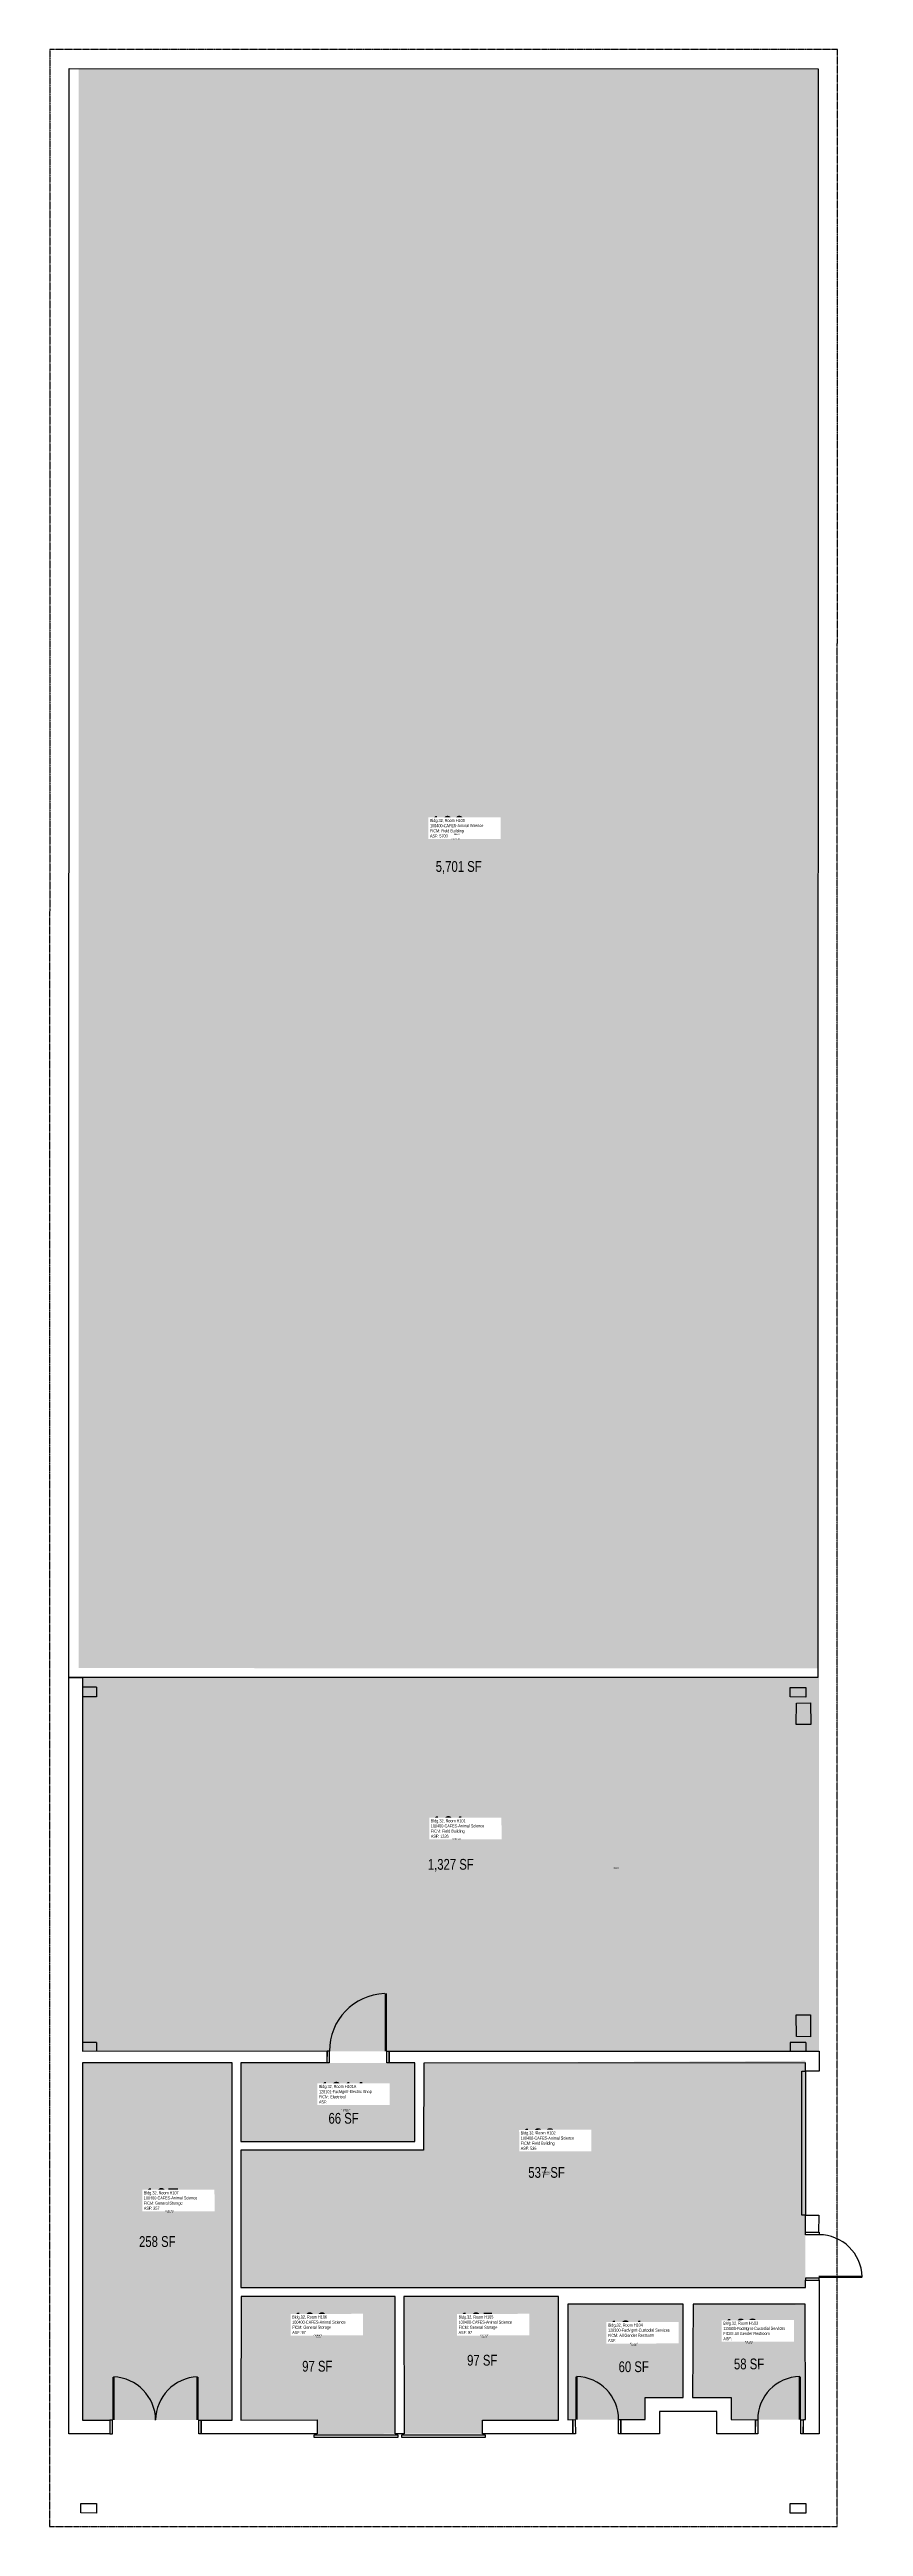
# Model space of a CAD drawing. Header units: inches. Extents: x -16 to 662, y -77 to 1987.
import ezdxf
from ezdxf.enums import TextEntityAlignment as Align

# ---------------------------------------------------------------- set-up
doc = ezdxf.new("R2010")
doc.units = ezdxf.units.IN
doc.header["$MEASUREMENT"] = 0
doc.linetypes.add('DASHED2', pattern=[0.375, 0.25, -0.125])
for name, color, linetype in [('A-COLS', 5, 'Continuous'), ('A-DOOR', 2, 'Continuous'), ('A-IDEN-RNUM', 7, 'Continuous'), ('A-IDEN-SNUM', 4, 'Continuous'), ('A-IDEN-VNUM', 4, 'Continuous'), ('A-ROOF', 2, 'DASHED2'), ('A-WALL', 5, 'Continuous'), ('AREA-TEXT', 3, 'Continuous'), ('Rooms-Category-Color', 7, 'Continuous'), ('Rooms-College-Color', 7, 'Continuous'), ('Rooms-Department-Color', 7, 'Continuous'), ('Rooms-Division-Color', 7, 'Continuous'), ('Rooms-Information', 7, 'Continuous')]:
    doc.layers.add(name, color=color, linetype=linetype)
doc.styles.add('AREA', font='arial.ttf', dxfattribs={"width": 0.75, "height": 15})
doc.styles.add('ID', font='ARIALN.TTF', dxfattribs={"width": 0.85, "height": 0.25})

msp = doc.modelspace()

# ---------------------------------------------------------------- hatches: boundary and pattern name
at = {"layer": 'Rooms-Category-Color', "true_color": 0xfbafa2}
for points in [[(624.2, 1970.7), (624.1, 637.9), (8.1, 638), (8.3, 1970.8)], [(11.3, 630.1), (625, 630.1), (625, 318.8), (11.3, 318.8)], [(143.2, 236.4), (295.6, 236.4), (295.7, 308.9), (613.6, 310.8), (613.6, 121.8), (143.2, 121.8)]]:
    msp.add_hatch(color=21, dxfattribs=at).paths.add_polyline_path(points)
at = {"layer": 'Rooms-Category-Color', "true_color": 0xe3c5e1}
for points in [[(11.3, 309), (136, 309), (136, 11.4), (11.3, 11.4)], [(143.5, 114.4), (271.9, 114.5), (272, 0), (207, -0.2), (207, 11.5), (143.3, 11.6)], [(279.2, 114.5), (408, 114.4), (408, 11.4), (344.5, 11.5), (344.5, 0.1), (279.5, 0)]]:
    msp.add_hatch(color=254, dxfattribs=at).paths.add_polyline_path(points)
at = {"layer": 'Rooms-Category-Color', "true_color": 0xadadad}
for points in [[(143.2, 309.1), (288.3, 309.1), (288.3, 243.7), (143.2, 243.7)], [(415.7, 108), (511.8, 108.1), (511.9, 30.2), (480.2, 30.3), (480.2, 11.8), (415.8, 11.7)], [(520.1, 108.1), (613.5, 107.4), (613.7, 11.8), (551.7, 11.8), (551.8, 30.3), (519.6, 30.2)]]:
    msp.add_hatch(color=253, dxfattribs=at).paths.add_polyline_path(points)
at = {"layer": 'Rooms-College-Color', "true_color": 0xe3c5e1}
for points in [[(624.2, 1970.7), (624.1, 637.9), (8.1, 638), (8.3, 1970.8)], [(11.3, 630.1), (625, 630.1), (625, 318.8), (11.3, 318.8)], [(143.2, 236.4), (295.6, 236.4), (295.7, 308.9), (613.6, 310.8), (613.6, 121.8), (143.2, 121.8)], [(11.3, 309), (136, 309), (136, 11.4), (11.3, 11.4)], [(143.5, 114.4), (271.9, 114.5), (272, 0), (207, -0.2), (207, 11.5), (143.3, 11.6)], [(279.2, 114.5), (408, 114.4), (408, 11.4), (344.5, 11.5), (344.5, 0.1), (279.5, 0)]]:
    msp.add_hatch(color=254, dxfattribs=at).paths.add_polyline_path(points)
at = {"layer": 'Rooms-College-Color', "true_color": 0xadadad}
for points in [[(143.2, 309.1), (288.3, 309.1), (288.3, 243.7), (143.2, 243.7)], [(415.7, 108), (511.8, 108.1), (511.9, 30.2), (480.2, 30.3), (480.2, 11.8), (415.8, 11.7)], [(520.1, 108.1), (613.5, 107.4), (613.7, 11.8), (551.7, 11.8), (551.8, 30.3), (519.6, 30.2)]]:
    msp.add_hatch(color=253, dxfattribs=at).paths.add_polyline_path(points)
at = {"layer": 'Rooms-Department-Color', "true_color": 0xe3c5e1}
for points in [[(624.2, 1970.7), (624.1, 637.9), (8.1, 638), (8.3, 1970.8)], [(11.3, 630.1), (625, 630.1), (625, 318.8), (11.3, 318.8)], [(143.2, 236.4), (295.6, 236.4), (295.7, 308.9), (613.6, 310.8), (613.6, 121.8), (143.2, 121.8)], [(11.3, 309), (136, 309), (136, 11.4), (11.3, 11.4)], [(143.5, 114.4), (271.9, 114.5), (272, 0), (207, -0.2), (207, 11.5), (143.3, 11.6)], [(279.2, 114.5), (408, 114.4), (408, 11.4), (344.5, 11.5), (344.5, 0.1), (279.5, 0)]]:
    msp.add_hatch(color=254, dxfattribs=at).paths.add_polyline_path(points)
at = {"layer": 'Rooms-Department-Color', "true_color": 0xacacac}
for points in [[(143.2, 309.1), (288.3, 309.1), (288.3, 243.7), (143.2, 243.7)], [(415.7, 108), (511.8, 108.1), (511.9, 30.2), (480.2, 30.3), (480.2, 11.8), (415.8, 11.7)], [(520.1, 108.1), (613.5, 107.4), (613.7, 11.8), (551.7, 11.8), (551.8, 30.3), (519.6, 30.2)]]:
    msp.add_hatch(color=253, dxfattribs=at).paths.add_polyline_path(points)
at = {"layer": 'Rooms-Division-Color', "true_color": 0xe3c5e1}
for points in [[(624.2, 1970.7), (624.1, 637.9), (8.1, 638), (8.3, 1970.8)], [(11.3, 630.1), (625, 630.1), (625, 318.8), (11.3, 318.8)], [(143.2, 236.4), (295.6, 236.4), (295.7, 308.9), (613.6, 310.8), (613.6, 121.8), (143.2, 121.8)], [(11.3, 309), (136, 309), (136, 11.4), (11.3, 11.4)], [(143.5, 114.4), (271.9, 114.5), (272, 0), (207, -0.2), (207, 11.5), (143.3, 11.6)], [(279.2, 114.5), (408, 114.4), (408, 11.4), (344.5, 11.5), (344.5, 0.1), (279.5, 0)]]:
    msp.add_hatch(color=254, dxfattribs=at).paths.add_polyline_path(points)
at = {"layer": 'Rooms-Division-Color', "true_color": 0xadadad}
for points in [[(143.2, 309.1), (288.3, 309.1), (288.3, 243.7), (143.2, 243.7)], [(415.7, 108), (511.8, 108.1), (511.9, 30.2), (480.2, 30.3), (480.2, 11.8), (415.8, 11.7)], [(520.1, 108.1), (613.5, 107.4), (613.7, 11.8), (551.7, 11.8), (551.8, 30.3), (519.6, 30.2)]]:
    msp.add_hatch(color=253, dxfattribs=at).paths.add_polyline_path(points)

# ---------------------------------------------------------------- linework, layer by layer
at = {"layer": 'A-COLS'}
for p, q in [((23.1, 622.1), (11.3, 622.1)), ((23.1, 326.1), (11.3, 326.1)), ((23.1, 326.1), (23.1, 318.9)), ((9.9, -65.9), (9.9, -58)), ((9.9, -58), (23.1, -58)), ((23.1, -58), (23.1, -66)), ((600.9, -66.1), (600.9, -58)), ((600.9, -58), (613.9, -58)), ((613.9, -58), (613.9, -66)), ((23.1, -66), (9.9, -65.9)), ((613.9, -66), (600.9, -66.1))]:
    msp.add_line(p, q, dxfattribs=at)
for points in [[(23.1, 622.1), (23.1, 614.1), (11.3, 614.1)], [(614.1, 622), (614.1, 613.9), (600.9, 614), (600.9, 621.9), (614, 622)], [(618, 609), (618.1, 591), (606, 590.9), (606.1, 608.9), (618, 609)], [(618, 349), (617.9, 330.9), (606.1, 331), (606, 349), (618, 349)], [(614, 326), (601, 326), (601, 318.8)], [(614, 326), (614, 318.8)]]:
    msp.add_lwpolyline(points, dxfattribs=at)
at = {"layer": 'A-DOOR', "const_width": 2}
for points in [[(264, 366.9), (264, 318.8)], [(624.8, 130.9), (661, 130.8)], [(37.3, 11.4), (37.3, 47.4)], [(107.3, 47.4), (107.3, 11.4)], [(423, 47.7), (423, 11.7)], [(609, 47.7), (609, 11.7)]]:
    msp.add_lwpolyline(points, dxfattribs=at)
at = {"layer": 'A-DOOR'}
for points in [[(217, 309), (215.1, 309), (215.1, 319), (217, 319)], [(264.9, 318.8), (267, 318.8), (267, 309.1), (264.9, 309.1)], [(610.6, 302.2), (613.6, 302.2), (613.6, 182.2), (610.6, 182.2)], [(613.6, 167.9), (625.1, 167.9), (625.1, 165.9), (613.6, 165.9)], [(625, 129.8), (613.6, 129.8), (613.6, 127.9), (625, 127.9)], [(36.3, 11.4), (34.2, 11.4), (34.2, 0.1), (36.3, 0.1)], [(108.3, 11.4), (110.3, 11.4), (110.3, 0.1), (108.3, 0.1)], [(422, -0.1), (419.9, -0.1), (420, 11.8), (421.9, 11.7)], [(458, 11.8), (460, 11.8), (460, -0.1), (458, -0.1)], [(572, 11.7), (574, 11.7), (574, 0), (572, 0)], [(609.9, 11.7), (611.9, 11.7), (611.9, 0), (609.9, 0)], [(204.5, -1), (274, -1), (274, -3), (204.5, -3)], [(277.5, -1), (346.9, -1), (346.9, -3), (277.5, -3)]]:
    msp.add_lwpolyline(points, close=True, dxfattribs=at)
for centre, radius, start, end in [((265, 319), 47.9, 92.3762, 180.0857), ((624.8, 129.7), 36.2, 1.822, 89.6457), ((35.9, 11), 36.4, 0.7329, 87.8754), ((108.7, 11.1), 36.4, 92.2199, 179.3742), ((422.4, 12.1), 35.6, 359.4064, 89.0673), ((609.7, 12), 35.7, 91.1976, 180.4281)]:
    msp.add_arc(centre, radius, start, end, dxfattribs=at)
at = {"layer": 'A-ROOF'}
msp.add_lwpolyline([(-16.1, -77.2), (640.1, -77.2), (640.3, 1986.7), (-15.9, 1986.7)], close=True, dxfattribs=at)
at = {"layer": 'A-WALL'}
for p, q in [((0, 0), (0.1, 630.1)), ((0.1, 630.1), (11.3, 630.1)), ((11.3, 630.1), (11.3, 318.9)), ((11.3, 318.9), (215.1, 319)), ((215.1, 319), (215, 309)), ((267, 309.1), (267, 318.9)), ((267, 318.9), (625, 318.8)), ((625, 318.8), (625.1, 302.2)), ((11.3, 309.1), (11.4, 11.4)), ((136, 309), (11.3, 309)), ((136, 11.4), (136, 309)), ((143.2, 309.1), (143.2, 243.7)), ((215, 309), (143.2, 309)), ((288.3, 309.1), (267, 309.1)), ((288.3, 243.7), (288.3, 309.1)), ((295.7, 308.9), (295.6, 236.4)), ((613.6, 309), (295.7, 308.9)), ((613.7, 302.2), (613.6, 309)), ((625.1, 302.2), (613.7, 302.2)), ((143.2, 243.7), (288.3, 243.7)), ((295.6, 236.4), (143.2, 236.4)), ((143.2, 236.4), (143.2, 121.8)), ((613.6, 167.9), (613.6, 182.2)), ((613.6, 182.2), (624.9, 182.2)), ((624.7, 167.8), (613.6, 167.9)), ((624.9, 182.2), (624.7, 167.8)), ((613.6, 121.8), (613.6, 127.9)), ((613.6, 127.9), (625, 127.9)), ((625, 127.9), (625, 0)), ((143.2, 121.8), (613.6, 121.8)), ((143.5, 114.4), (143.3, 11.4)), ((271.9, 114.5), (143.5, 114.4)), ((272, 0), (271.9, 114.5)), ((408, 114.5), (279.2, 114.5)), ((279.2, 114.5), (279.5, 0)), ((408, 11.4), (408, 114.5)), ((511.8, 108.1), (415.7, 108)), ((415.7, 108), (415.8, 11.7)), ((511.9, 30.2), (511.8, 108.1)), ((520.1, 108.1), (519.6, 30.2)), ((613.5, 108.1), (520.1, 108.1)), ((613.6, 11.8), (613.5, 108.1)), ((480.2, 11.8), (480.2, 30.3)), ((480.2, 30.3), (511.9, 30.2)), ((519.6, 30.2), (551.8, 30.3)), ((551.8, 30.3), (551.7, 11.8)), ((34.2, 0.1), (0, 0)), ((11.4, 11.4), (34.2, 11.3)), ((34.2, 11.3), (34.2, 0.1)), ((110.3, 0.1), (110.3, 11.4)), ((110.3, 11.4), (136, 11.4)), ((207, 0), (110.3, 0.1)), ((143.3, 11.4), (206.9, 11.5)), ((206.9, 11.5), (207, 0)), ((279.5, 0), (272, 0)), ((344.5, 0.1), (344.5, 11.4)), ((344.5, 11.4), (408, 11.4)), ((419.9, 0), (344.5, 0.1)), ((415.8, 11.7), (420, 11.8)), ((420, 11.8), (419.9, 0)), ((460, -0.1), (459.9, 11.8)), ((459.9, 11.8), (480.2, 11.8)), ((539.9, 18.5), (492, 18.6)), ((492, 18.6), (492, -0.1)), ((539.9, 0), (539.9, 18.5)), ((551.7, 11.8), (572, 11.7)), ((572, 11.7), (571.9, 0)), ((611.9, 0), (612, 11.8)), ((625, 0), (611.9, 0)), ((612, 11.8), (613.6, 11.8)), ((492, -0.1), (460, -0.1)), ((571.9, 0), (539.9, 0))]:
    msp.add_line(p, q, dxfattribs=at)
msp.add_lwpolyline([(624.2, 1970.7), (624.1, 630.1), (0.1, 630.1), (0.2, 1970.8)], close=True, dxfattribs=at)

# ---------------------------------------------------------------- texts
at = {"layer": 'A-IDEN-RNUM', "style": 'ID', "width": 0.85}
for s, p in [('0100-00', (323.1, 1332.8)), ('0101-00', (456.1, 471.5)), ('0101-A0', (231, 268.9)), ('0102-00', (398.1, 216.5)), ('0107-00', (84, 184.4)), ('0106-00', (207.7, 80.5)), ('0105-00', (346.2, 80.7)), ('0104-00', (470.7, 74)), ('0103-00', (567, 75.3))]:
    msp.add_text(s, height=1, rotation=0.1298, dxfattribs=at).set_placement(p, align=Align.MIDDLE)
at = {"layer": 'A-IDEN-SNUM', "style": 'ID', "width": 0.85}
for s, p in [('0320H10000', (322.4, 1329)), ('0320H10100', (323, 495.6)), ('0320H101A0', (230.9, 270)), ('0320H10200', (398, 217.8)), ('0320H10700', (83.9, 185.6)), ('0320H10600', (207.5, 82)), ('0320H10500', (346.2, 82)), ('0320H10400', (470.6, 75.3)), ('0320H10300', (566.7, 76.8))]:
    msp.add_text(s, height=1, rotation=0.1298, dxfattribs=at).set_placement(p, align=Align.MIDDLE)
at = {"layer": 'A-IDEN-VNUM', "style": 'ID', "width": 0.85}
for s, p in [('100', (315.5, 1339)), ('101', (316.2, 505.5)), ('101A', (228.8, 284.1)), ('102', (391.1, 245.4)), ('107', (77.1, 195.6)), ('106', (200.7, 92)), ('105', (339.3, 92)), ('104', (463.8, 85.3)), ('103', (559.9, 86.8))]:
    msp.add_text(s, height=18, rotation=0.1298, dxfattribs=at).set_placement(p, align=Align.MIDDLE)
at = {"layer": 'AREA-TEXT', "style": 'AREA', "width": 0.75}
for s, p in [('5,701 SF', (324.8, 1306)), ('1,327 SF', (318.2, 474.5)), ('66 SF', (228.9, 262.9)), ('537 SF', (398, 217.8)), ('258 SF', (73.7, 160.2)), ('97 SF', (344.4, 61.3)), ('58 SF', (566.7, 58.2)), ('97 SF', (207, 56.3)), ('60 SF', (470.6, 55.9))]:
    msp.add_text(s, height=9, rotation=0.1298, dxfattribs=at).set_placement(p, align=Align.MIDDLE_CENTER)

# ---------------------------------------------------------------- next in the draw order: texts
at = {"layer": 'Rooms-Information', "char_height": 2.571, "width": 57.6, "attachment_point": 7, "rotation": 0.1298, "style": 'ID', "bg_fill": 3, "box_fill_scale": 1.5, "bg_fill_color": 256, "bg_fill_true_color": 13158600, "bg_fill_transparency": 0}
for s, insert in [('Bldg.32, Room H100^M^J100400-CAFES-Animal Science^M^JFICM: Field Building^M^JASF: 5700', (300.9, 1330.1)), ('Bldg.32, Room H101^M^J100400-CAFES-Animal Science^M^JFICM: Field Building^M^JASF: 1326', (301.6, 496.6)), ('Bldg.32, Room H101A^M^J128101-FacMgmt-Electric Shop^M^JFICM: Electrical^M^JASF: ', (208.4, 275.2)), ('Bldg.32, Room H102^M^J100400-CAFES-Animal Science^M^JFICM: Field Building^M^JASF: 536', (376.5, 236.5)), ('Bldg.32, Room H107^M^J100400-CAFES-Animal Science^M^JFICM: General Storage^M^JASF: 257', (62.5, 186.6)), ('Bldg.32, Room H106^M^J100400-CAFES-Animal Science^M^JFICM: General Storage^M^JASF: 97', (186.1, 83.1)), ('Bldg.32, Room H105^M^J100400-CAFES-Animal Science^M^JFICM: General Storage^M^JASF: 97', (324.7, 83.1)), ('Bldg.32, Room H104^M^J128300-FacMgmt-Custodial Services^M^JFICM: All Gender Restroom^M^JASF: ', (449.2, 76.4)), ('Bldg.32, Room H103^M^J128300-FacMgmt-Custodial Services^M^JFICM: All Gender Restroom^M^JASF: ', (545.3, 77.9))]:
    msp.add_mtext(s, dxfattribs=dict(at, insert=insert))

doc.saveas('drawing.dxf')
